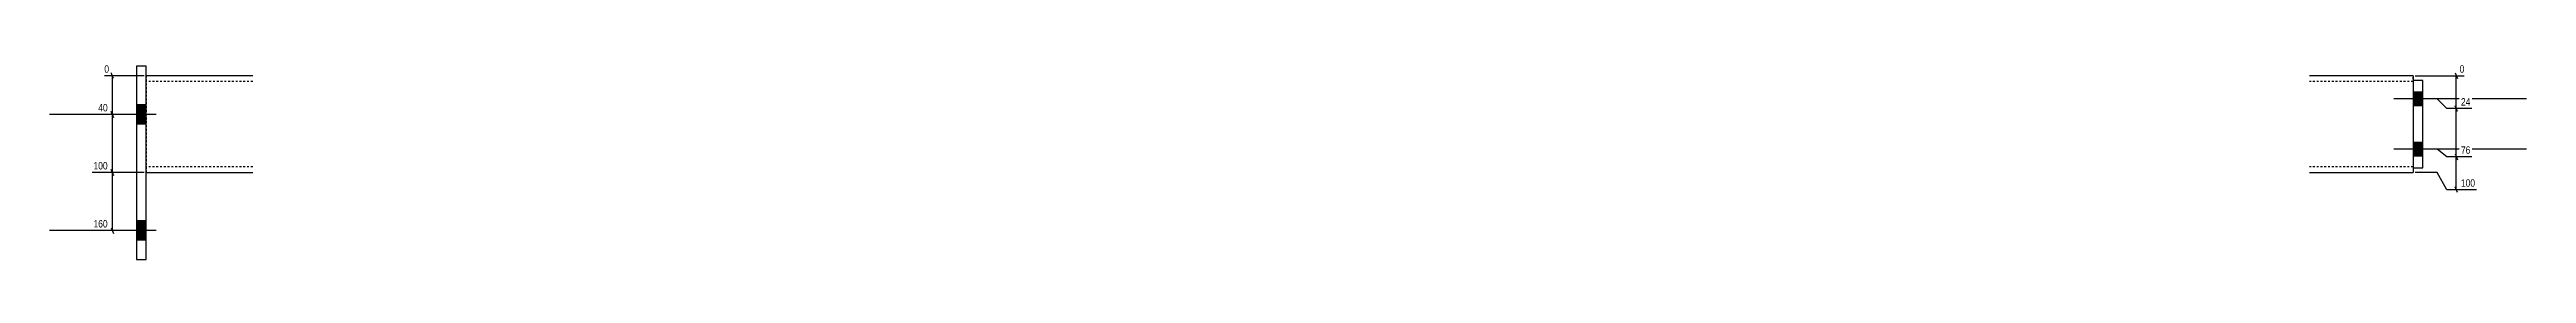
# Model space of a CAD drawing. Header units: millimetres. Extents: x -39 to 29426, y 3 to 740.
# Drawn here: x 7899 to 10466, y 5 to 208 of the extents above; entities that cross this region are included whole.
import ezdxf

# ---------------------------------------------------------------- set-up
doc = ezdxf.new("R2010")
doc.units = ezdxf.units.MM
doc.linetypes.add('DXK_LINE_DOT2', pattern=[3.9198, 1.9599, -1.9599])
doc.layers.add('MÅLSÆTNING', color=7, linetype='Continuous')
doc.layers.add('STÅL', color=7, linetype='Continuous')
doc.styles.add('Arial Narrow', font='ARIALN.TTF', dxfattribs={"height": 0.2})

msp = doc.modelspace()

# ---------------------------------------------------------------- hatches: boundary and pattern name
at = {"layer": 'STÅL', "linetype": 'Continuous'}
for points in [[(7988.7, 164.8), (7988.7, 144.8), (7998.7, 144.8), (7998.7, 164.8)], [(7988.7, 164.8), (7988.7, 144.8), (7998.7, 144.8), (7998.7, 164.8)], [(10358.7, 163.8), (10358.7, 177.8), (10348.7, 177.8), (10348.7, 163.8)], [(10358.7, 111.8), (10358.7, 125.8), (10348.7, 125.8), (10348.7, 111.8)], [(7988.7, 44.8), (7988.7, 24.8), (7998.7, 24.8), (7998.7, 44.8)], [(7988.7, 44.8), (7988.7, 24.8), (7998.7, 24.8), (7998.7, 44.8)]]:
    msp.add_hatch(color=96, dxfattribs=at).paths.add_polyline_path(points)

# ---------------------------------------------------------------- linework, layer by layer
at = {"layer": 'MÅLSÆTNING', "color": 7, "linetype": 'Continuous'}
for p, q in [((7996.7, 194.8), (7955.5, 194.8)), ((7965, 191.8), (7962.6, 197.8)), ((10350.7, 194.8), (10401.7, 194.8)), ((10392.3, 197.8), (10394.7, 191.8)), ((10393.5, 160.8), (10393.5, 194.8)), ((7986.7, 154.8), (7947.7, 154.8)), ((7965, 151.8), (7962.6, 157.8)), ((7963.8, 94.8), (7963.8, 154.8)), ((10373.5, 170.8), (10350.7, 170.8)), ((10373.5, 170.8), (10350.7, 170.8)), ((10383.5, 160.8), (10373.5, 170.8)), ((10383.5, 160.8), (10373.5, 170.8)), ((10409.5, 160.8), (10383.5, 160.8)), ((10409.5, 160.8), (10383.5, 160.8)), ((10394.7, 157.8), (10392.3, 163.8)), ((10394.7, 157.8), (10392.3, 163.8)), ((10393.5, 111), (10393.5, 160.8)), ((10373.5, 118.8), (10350.7, 118.8)), ((10373.5, 118.8), (10350.7, 118.8)), ((10383.5, 111), (10373.5, 118.8)), ((10383.5, 111), (10373.5, 118.8)), ((10409.5, 111), (10383.5, 111)), ((10409.5, 111), (10383.5, 111)), ((10392.3, 114), (10394.7, 108)), ((10392.3, 114), (10394.7, 108)), ((10393.5, 77), (10393.5, 111)), ((7996.7, 94.8), (7942.9, 94.8)), ((7996.7, 94.8), (7942.9, 94.8)), ((7962.6, 97.8), (7965, 91.8)), ((7965, 91.8), (7962.6, 97.8)), ((7963.8, 34.8), (7963.8, 94.8)), ((10373.5, 94.8), (10350.7, 94.8)), ((10383.5, 77), (10373.5, 94.8)), ((10394.7, 74), (10392.3, 80)), ((10414.4, 77), (10383.5, 77)), ((7986.7, 34.8), (7942.9, 34.8)), ((7962.6, 37.8), (7965, 31.8))]:
    msp.add_line(p, q, dxfattribs=at)
at = {"layer": 'STÅL', "color": 2, "linetype": 'Continuous'}
for p, q in [((7998.7, 204.8), (7988.7, 204.8)), ((7988.7, 204.8), (7988.7, 4.8)), ((7998.7, 4.8), (7998.7, 204.8)), ((8109.3, 194.8), (7998.7, 194.8)), ((10348.7, 194.8), (10241.2, 194.8)), ((10348.7, 194.8), (10348.7, 193.9)), ((10348.7, 193.9), (10348.7, 182.8)), ((10358.7, 189.8), (10348.7, 189.8)), ((10348.7, 182.8), (10348.7, 106.8)), ((10358.7, 99.8), (10358.7, 189.8)), ((10348.7, 106.8), (10348.7, 94.8)), ((7998.7, 94.8), (8109.3, 94.8)), ((10241.2, 94.8), (10348.7, 94.8)), ((10348.7, 99.8), (10358.7, 99.8)), ((7988.7, 4.8), (7998.7, 4.8))]:
    msp.add_line(p, q, dxfattribs=at)
at = {"layer": 'STÅL', "color": 7, "linetype": 'DXK_LINE_DOT2'}
for p, q in [((7998.7, 194.8), (7998.7, 95.7)), ((8109.3, 188.8), (7998.7, 188.8)), ((10348.7, 188.8), (10241.2, 188.8)), ((10348.7, 191.3), (10348.7, 194.8)), ((10348.7, 189.8), (10348.7, 99.8)), ((8109.3, 100.8), (7998.7, 100.8)), ((7998.7, 95.7), (7998.7, 94.8)), ((10348.7, 100.8), (10241.2, 100.8))]:
    msp.add_line(p, q, dxfattribs=at)
at = {"layer": 'STÅL', "color": 96, "linetype": 'Continuous'}
for p, q in [((8009.3, 154.8), (7898.7, 154.8)), ((8009.3, 154.8), (7898.7, 154.8)), ((7998.7, 164.8), (7988.7, 164.8)), ((7998.7, 164.8), (7988.7, 164.8)), ((10466.2, 170.8), (10328.7, 170.8)), ((10358.7, 177.8), (10348.7, 177.8)), ((10358.7, 163.8), (10348.7, 163.8)), ((7998.7, 144.8), (7988.7, 144.8)), ((7998.7, 144.8), (7988.7, 144.8)), ((10466.2, 118.8), (10328.7, 118.8)), ((10358.7, 125.8), (10348.7, 125.8)), ((10358.7, 111.8), (10348.7, 111.8)), ((8009.3, 34.8), (7898.7, 34.8)), ((8009.3, 34.8), (7898.7, 34.8)), ((7998.7, 44.8), (7988.7, 44.8)), ((7998.7, 44.8), (7988.7, 44.8)), ((7998.7, 24.8), (7988.7, 24.8)), ((7998.7, 24.8), (7988.7, 24.8))]:
    msp.add_line(p, q, dxfattribs=at)

# ---------------------------------------------------------------- next in the draw order: wipeouts: each hides what was drawn before it
at = {"color": 0, "linetype": 'Continuous'}
for points in [[(10403.3, 196.4), (10403.3, 207.6), (10395.3, 207.6), (10395.3, 196.4)], [(7960.6, 156.4), (7960.6, 167.6), (7947.6, 167.6), (7947.6, 156.4)], [(10409.7, 162.4), (10409.7, 173.6), (10396.7, 173.6), (10396.7, 162.4)], [(7960.6, 96.4), (7960.6, 107.6), (7942.7, 107.6), (7942.7, 96.4)], [(10409.7, 112.6), (10409.7, 123.8), (10396.7, 123.8), (10396.7, 112.6)], [(10414.6, 78.6), (10414.6, 89.8), (10396.7, 89.8), (10396.7, 78.6)], [(7960.6, 36.4), (7960.6, 47.6), (7942.7, 47.6), (7942.7, 36.4)]]:
    msp.add_wipeout(points, dxfattribs=at).dxf.layer = 'MÅLSÆTNING'

# ---------------------------------------------------------------- next in the draw order: linework, layer by layer
at = {"layer": 'MÅLSÆTNING', "color": 7, "linetype": 'Continuous'}
for p, q in [((7963.8, 154.8), (7963.8, 194.8)), ((7986.7, 154.8), (7947.7, 154.8)), ((7962.6, 157.8), (7965, 151.8))]:
    msp.add_line(p, q, dxfattribs=at)

# ---------------------------------------------------------------- next in the draw order: texts
at = {"layer": 'MÅLSÆTNING', "color": 3, "linetype": 'Continuous', "style": 'Arial Narrow'}
for s, p in [('0', (10396.9, 198)), ('40', (7949.2, 158)), ('24', (10398.3, 164)), ('100', (7944.3, 98)), ('76', (10398.3, 114.2)), ('100', (10398.3, 80.2)), ('160', (7944.3, 38))]:
    msp.add_text(s, height=7.64, dxfattribs=at).set_placement(p)

# ---------------------------------------------------------------- next in the draw order: wipeouts: each hides what was drawn before it
at = {"color": 0, "linetype": 'Continuous'}
msp.add_wipeout([(7962, 196.4), (7962, 207.6), (7953.9, 207.6), (7953.9, 196.4)], dxfattribs=at).dxf.layer = 'MÅLSÆTNING'

# ---------------------------------------------------------------- next in the draw order: texts
at = {"layer": 'MÅLSÆTNING', "color": 3, "linetype": 'Continuous', "style": 'Arial Narrow'}
msp.add_text('0', height=7.64, dxfattribs=at).set_placement((7955.5, 198))

doc.saveas('drawing.dxf')
